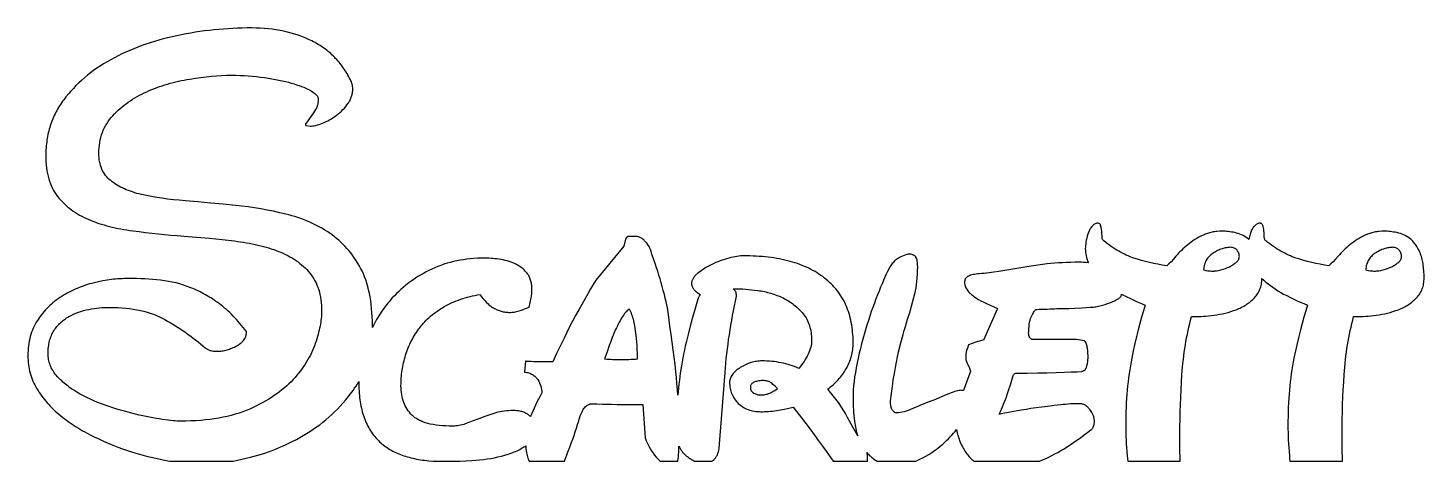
# Model space of a CAD drawing. Extents: x 0 to 321, y 2 to 101.
import ezdxf

# ---------------------------------------------------------------- set-up
doc = ezdxf.new("R2010")
doc.units = 0
doc.layers.add('CAMADA_1', color=18, linetype='CONTINUOUS')

msp = doc.modelspace()

# ---------------------------------------------------------------- linework, layer by layer
at = {"layer": 'CAMADA_1'}
for points in [[(32.51, 1.93), (47.2, 1.93), (48.15, 2.12), (49.14, 2.33), (50.15, 2.56), (51.19, 2.82), (52.02, 3.03), (52.85, 3.27), (53.67, 3.51), (54.48, 3.78), (55.3, 4.06), (56.11, 4.36), (56.92, 4.68), (57.73, 5.01), (58.53, 5.35), (59.33, 5.72), (60.12, 6.1), (60.92, 6.5), (61.71, 6.91), (62.49, 7.34), (63.28, 7.79), (64.06, 8.26), (64.83, 8.74), (65.59, 9.24), (66.33, 9.76), (67.06, 10.29), (67.78, 10.85), (68.48, 11.42), (69.17, 12.01), (69.84, 12.62), (70.5, 13.24), (71.15, 13.89), (71.78, 14.55), (72.4, 15.23), (73.01, 15.93), (73.6, 16.65), (74.17, 17.38), (74.73, 18.14), (75.1, 18.65), (75.44, 19.17), (75.77, 19.7), (76.08, 20.23), (76.07, 19.63), (76.08, 19.09), (76.09, 18.56), (76.11, 18.03), (76.15, 17.51), (76.19, 17), (76.24, 16.5), (76.3, 16.01), (76.37, 15.52), (76.45, 15.05), (76.54, 14.58), (76.64, 14.12), (76.74, 13.67), (76.86, 13.22), (76.99, 12.79), (77.12, 12.36), (77.27, 11.94), (77.42, 11.53), (77.58, 11.13), (77.76, 10.74), (77.94, 10.35), (78.13, 9.97), (78.33, 9.6), (78.54, 9.24), (78.76, 8.89), (78.99, 8.55), (79.22, 8.21), (79.47, 7.88), (79.73, 7.57), (79.99, 7.25), (80.27, 6.95), (80.55, 6.66), (80.85, 6.37), (81.11, 6.13), (81.38, 5.89), (81.66, 5.66), (81.95, 5.44), (82.25, 5.22), (82.55, 5.01), (82.86, 4.81), (83.18, 4.62), (83.51, 4.43), (83.84, 4.24), (84.18, 4.07), (84.53, 3.9), (84.89, 3.74), (85.26, 3.58), (85.63, 3.43), (86.01, 3.29), (86.4, 3.16), (86.79, 3.03), (87.2, 2.91), (87.61, 2.79), (88.03, 2.68), (88.46, 2.58), (88.89, 2.49), (89.33, 2.4), (89.78, 2.32), (90.24, 2.24), (90.71, 2.17), (91.18, 2.11), (91.66, 2.06), (92.15, 2.01), (93.15, 1.93), (99.25, 1.93), (100.63, 1.99), (102.07, 2.06), (102.96, 2.12), (103.83, 2.2), (104.7, 2.29), (105.55, 2.41), (106.39, 2.54), (107.21, 2.7), (108.03, 2.87), (108.83, 3.06), (109.61, 3.27), (110.36, 3.5), (111.08, 3.75), (111.43, 3.88), (111.77, 4.02), (112.1, 4.16), (112.42, 4.31), (112.74, 4.46), (113.05, 4.62), (113.35, 4.79), (113.64, 4.96), (113.93, 5.13), (114.2, 5.31), (114.41, 5.46), (114.44, 5.05), (114.47, 4.66), (114.52, 4.29), (114.58, 3.93), (114.65, 3.58), (114.73, 3.24), (114.82, 2.92), (114.92, 2.62), (115.06, 2.27), (115.22, 1.93), (123.35, 1.93), (124.21, 4.21), (124.56, 5.13), (124.9, 6.03), (125.23, 6.93), (125.53, 7.8), (125.82, 8.67), (126.1, 9.52), (126.35, 10.35), (126.6, 11.17), (126.71, 11.57), (126.84, 11.94), (126.96, 12.29), (127.09, 12.62), (127.23, 12.94), (127.37, 13.22), (127.51, 13.49), (127.66, 13.74), (127.81, 13.97), (127.96, 14.17), (128.12, 14.35), (128.29, 14.51), (128.45, 14.66), (128.63, 14.77), (128.8, 14.87), (128.98, 14.95), (129.02, 14.98), (129.08, 15.01), (129.16, 15.03), (129.25, 15.05), (129.48, 15.07), (129.78, 15.08), (130.76, 15.07), (132.1, 15.02), (132.98, 14.99), (134.11, 14.97), (135.47, 14.95), (137.07, 14.95), (141.32, 14.95), (141.85, 7.26), (142.12, 6.61), (142.41, 5.99), (142.71, 5.39), (143.02, 4.82), (143.35, 4.28), (143.7, 3.76), (144.06, 3.28), (144.43, 2.81), (144.65, 2.57), (144.88, 2.34), (145.11, 2.13), (145.34, 1.93), (149.38, 1.93), (149.46, 2.43), (149.52, 2.94), (149.57, 3.47), (149.61, 4.01), (149.63, 4.62), (149.64, 5.38), (149.78, 5.09), (149.93, 4.8), (150.09, 4.53), (150.27, 4.27), (150.47, 4.01), (150.68, 3.77), (150.91, 3.53), (151.15, 3.3), (151.4, 3.08), (151.66, 2.88), (151.92, 2.68), (152.18, 2.51), (152.44, 2.34), (152.7, 2.19), (152.97, 2.06), (153.23, 1.93), (157.21, 1.93), (157.34, 2.02), (157.47, 2.11), (157.71, 2.31), (157.83, 2.42), (157.93, 2.54), (158.04, 2.66), (158.13, 2.79), (158.23, 2.93), (158.31, 3.07), (158.4, 3.22), (158.47, 3.37), (158.61, 3.71), (158.73, 4.06), (158.83, 4.45), (158.91, 4.86), (160.23, 22.26), (160.32, 23.34), (160.42, 24.42), (160.53, 25.5), (160.65, 26.59), (160.78, 27.68), (160.92, 28.77), (161.07, 29.86), (161.23, 30.96), (161.4, 32.06), (161.58, 33.16), (161.77, 34.26), (161.97, 35.36), (162.18, 36.47), (162.41, 37.58), (162.64, 38.69), (162.88, 39.8), (162.87, 40.08), (162.83, 40.34), (162.77, 40.58), (162.68, 40.8), (162.63, 40.9), (162.57, 41), (162.51, 41.1), (162.43, 41.19), (162.36, 41.28), (162.27, 41.36), (162.08, 41.51), (162.35, 41.52), (162.96, 41.51), (163.59, 41.49), (164.24, 41.46), (164.91, 41.42), (165.6, 41.36), (166.31, 41.29), (167.04, 41.21), (167.79, 41.12), (168.17, 41.07), (168.55, 41.01), (168.92, 40.94), (169.3, 40.86), (169.67, 40.78), (170.03, 40.69), (170.4, 40.59), (170.76, 40.49), (171.12, 40.38), (171.47, 40.26), (171.83, 40.13), (172.18, 40), (172.53, 39.86), (172.88, 39.71), (173.22, 39.56), (173.56, 39.4), (173.9, 39.23), (174.23, 39.05), (174.55, 38.86), (174.87, 38.67), (175.18, 38.47), (175.49, 38.26), (175.79, 38.04), (176.08, 37.82), (176.37, 37.59), (176.65, 37.35), (176.92, 37.1), (177.19, 36.85), (177.45, 36.58), (177.71, 36.31), (177.96, 36.03), (178.2, 35.75), (178.44, 35.45), (178.65, 35.14), (178.86, 34.82), (179.04, 34.49), (179.22, 34.15), (179.37, 33.79), (179.52, 33.43), (179.64, 33.05), (179.76, 32.65), (179.86, 32.25), (179.94, 31.84), (180.01, 31.41), (180.06, 30.97), (180.1, 30.52), (180.12, 30.06), (180.13, 29.58), (180.11, 29.21), (180.08, 28.84), (180.01, 28.46), (179.93, 28.07), (179.81, 27.68), (179.68, 27.28), (179.52, 26.88), (179.33, 26.46), (179.12, 26.05), (178.9, 25.64), (178.66, 25.23), (178.4, 24.82), (178.13, 24.42), (177.84, 24.02), (177.53, 23.61), (177.21, 23.22), (176.72, 23.42), (176.23, 23.62), (175.74, 23.8), (175.23, 23.97), (174.73, 24.12), (174.21, 24.27), (173.69, 24.39), (173.16, 24.51), (172.63, 24.61), (172.09, 24.7), (171.54, 24.77), (170.99, 24.83), (170.43, 24.88), (169.87, 24.91), (169.3, 24.93), (168.72, 24.94), (168.42, 24.93), (168.11, 24.91), (167.81, 24.88), (167.49, 24.84), (167.18, 24.78), (166.85, 24.72), (166.53, 24.63), (166.2, 24.54), (165.87, 24.44), (165.55, 24.32), (165.23, 24.2), (164.92, 24.06), (164.62, 23.91), (164.32, 23.76), (164.03, 23.59), (163.75, 23.41), (163.47, 23.23), (163.21, 23.04), (162.97, 22.85), (162.73, 22.65), (162.52, 22.45), (162.32, 22.25), (162.13, 22.04), (161.96, 21.82), (161.8, 21.61), (161.67, 21.39), (161.55, 21.17), (161.46, 20.94), (161.39, 20.72), (161.33, 20.49), (161.3, 20.26), (161.29, 20.03), (161.3, 19.67), (161.32, 19.32), (161.36, 18.97), (161.42, 18.64), (161.49, 18.31), (161.57, 17.98), (161.67, 17.67), (161.79, 17.36), (161.92, 17.06), (162.07, 16.77), (162.23, 16.49), (162.41, 16.22), (162.61, 15.95), (162.82, 15.69), (163.04, 15.44), (163.28, 15.19), (163.54, 14.96), (163.8, 14.74), (164.07, 14.54), (164.35, 14.35), (164.64, 14.18), (164.94, 14.02), (165.25, 13.88), (165.57, 13.75), (165.9, 13.64), (166.24, 13.54), (166.58, 13.46), (166.94, 13.39), (167.3, 13.34), (167.68, 13.3), (168.06, 13.28), (168.45, 13.27), (168.89, 13.27), (169.32, 13.29), (169.77, 13.31), (170.21, 13.33), (170.66, 13.37), (171.12, 13.42), (171.57, 13.47), (172.04, 13.53), (172.5, 13.6), (172.97, 13.68), (173.93, 13.87), (174.9, 14.08), (175.88, 14.33), (177.79, 11.86), (179.79, 9.22), (180.8, 7.89), (181.75, 6.6), (182.65, 5.37), (183.51, 4.18), (185.12, 1.93), (192.96, 1.93), (192.98, 2.23), (192.99, 2.53), (192.98, 2.89), (192.95, 3.24), (192.89, 3.58), (192.82, 3.9), (193, 3.69), (193.19, 3.49), (193.38, 3.29), (193.58, 3.1), (193.79, 2.92), (194, 2.74), (194.22, 2.56), (194.44, 2.39), (194.8, 2.15), (195.17, 1.93), (204.12, 1.93), (204.55, 2.12), (204.99, 2.33), (205.69, 2.69), (206.39, 3.07), (207.07, 3.47), (207.74, 3.9), (208.39, 4.35), (209.04, 4.83), (209.67, 5.32), (210.29, 5.84), (210.73, 6.24), (211.17, 6.64), (211.58, 7.04), (211.99, 7.46), (212.38, 7.88), (212.76, 8.31), (213.12, 8.74), (213.47, 9.18), (213.53, 8.81), (213.61, 8.43), (213.7, 8.06), (213.79, 7.7), (213.9, 7.33), (214.02, 6.97), (214.15, 6.62), (214.29, 6.26), (214.45, 5.91), (214.61, 5.57), (214.79, 5.23), (214.97, 4.89), (215.17, 4.55), (215.38, 4.22), (215.6, 3.89), (215.83, 3.57), (216.01, 3.33), (216.19, 3.11), (216.38, 2.89), (216.58, 2.68), (216.78, 2.48), (217, 2.29), (217.22, 2.11), (217.44, 1.93), (232.55, 1.93), (233.45, 2.31), (234.34, 2.71), (235.2, 3.12), (236.06, 3.57), (236.73, 3.93), (237.38, 4.3), (238.01, 4.67), (238.63, 5.04), (239.22, 5.42), (239.8, 5.79), (240.36, 6.17), (240.9, 6.55), (241.91, 7.28), (242.82, 7.96), (243.63, 8.58), (244.34, 9.14), (244.44, 9.21), (244.53, 9.28), (244.62, 9.37), (244.69, 9.46), (244.76, 9.56), (244.83, 9.66), (244.89, 9.78), (244.94, 9.9), (244.99, 10.03), (245.03, 10.16), (245.06, 10.3), (245.09, 10.45), (245.13, 10.78), (245.14, 11.13), (245.14, 11.29), (245.12, 11.46), (245.1, 11.62), (245.07, 11.79), (245.04, 11.95), (244.99, 12.12), (244.94, 12.29), (244.88, 12.45), (244.8, 12.62), (244.73, 12.78), (244.54, 13.11), (244.33, 13.45), (244.08, 13.78), (243.95, 13.94), (243.81, 14.09), (243.68, 14.23), (243.54, 14.36), (243.4, 14.48), (243.27, 14.59), (243.13, 14.68), (242.99, 14.77), (242.84, 14.85), (242.7, 14.92), (242.56, 14.97), (242.41, 15.02), (242.27, 15.06), (242.12, 15.08), (241.97, 15.1), (241.82, 15.1), (241.29, 15.1), (240.75, 15.09), (240.2, 15.07), (239.64, 15.04), (239.08, 15), (238.53, 14.96), (237.98, 14.9), (237.45, 14.84), (235.9, 14.67), (234.44, 14.5), (233.06, 14.33), (231.76, 14.16), (230.55, 13.98), (229.43, 13.81), (228.39, 13.63), (227.43, 13.45), (225.81, 13.13), (224.57, 12.9), (223.72, 12.76), (223.44, 12.73), (223.26, 12.72), (223.52, 13.28), (223.77, 13.84), (224.02, 14.41), (224.25, 14.97), (224.48, 15.54), (224.7, 16.1), (224.91, 16.66), (225.11, 17.23), (225.5, 18.35), (225.84, 19.45), (226.16, 20.53), (226.44, 21.6), (226.51, 21.73), (226.59, 21.84), (226.68, 21.93), (226.77, 22), (226.88, 22.06), (226.99, 22.1), (227.11, 22.13), (227.24, 22.13), (229.69, 22.14), (232.03, 22.17), (234.24, 22.21), (236.32, 22.27), (238.21, 22.33), (239.82, 22.4), (241.16, 22.46), (242.22, 22.53), (242.34, 22.55), (242.44, 22.58), (242.55, 22.62), (242.65, 22.66), (242.74, 22.71), (242.83, 22.77), (242.91, 22.84), (242.99, 22.91), (243.06, 23), (243.12, 23.09), (243.19, 23.18), (243.24, 23.29), (243.29, 23.4), (243.34, 23.52), (243.42, 23.79), (243.53, 24.33), (243.62, 24.84), (243.66, 25.3), (243.68, 25.51), (243.68, 25.71), (243.67, 26.19), (243.65, 26.69), (243.61, 27.22), (243.55, 27.77), (243.51, 28.04), (243.46, 28.3), (243.39, 28.55), (243.32, 28.78), (243.23, 29), (243.13, 29.2), (243.01, 29.39), (242.89, 29.56), (241.03, 29.83), (231.21, 29.83), (231.06, 29.83), (230.91, 29.85), (230.77, 29.89), (230.65, 29.94), (230.54, 30.01), (230.44, 30.09), (230.36, 30.18), (230.29, 30.29), (230.17, 30.52), (230.09, 30.74), (230.06, 30.84), (230.04, 30.95), (230.03, 31.05), (230.02, 31.15), (230.03, 31.76), (230.06, 32.34), (230.11, 32.87), (230.17, 33.37), (230.25, 33.84), (230.36, 34.26), (230.48, 34.65), (230.55, 34.83), (230.62, 35), (230.9, 35.6), (231.04, 35.86), (231.16, 36.09), (231.29, 36.29), (231.4, 36.47), (231.51, 36.61), (231.61, 36.72), (231.99, 36.78), (232.44, 36.82), (232.98, 36.85), (233.6, 36.85), (234.25, 36.86), (234.86, 36.87), (235.44, 36.89), (235.99, 36.92), (236.52, 36.95), (237.05, 36.97), (237.58, 36.98), (238.11, 36.99), (238.67, 36.99), (239.27, 37), (240.63, 37.05), (242.26, 37.14), (244.21, 37.25), (244.45, 37.26), (244.7, 37.27), (244.95, 37.3), (245.22, 37.34), (245.5, 37.38), (245.79, 37.44), (246.09, 37.51), (246.4, 37.58), (247.02, 37.75), (247.61, 37.93), (248.18, 38.12), (248.72, 38.31), (249.24, 38.52), (249.72, 38.73), (250.16, 38.95), (250.58, 39.18), (250.76, 39.29), (250.93, 39.41), (251.06, 39.53), (251.17, 39.66), (251.26, 39.78), (251.32, 39.91), (251.36, 40.04), (251.37, 40.17), (251.37, 40.3), (251.98, 39.97), (252.61, 39.65), (253.26, 39.33), (253.93, 39.01), (254.63, 38.69), (255.34, 38.38), (256.08, 38.07), (256.84, 37.77), (256.42, 36.41), (256, 35.01), (255.6, 33.56), (255.2, 32.06), (254.82, 30.51), (254.44, 28.91), (254.08, 27.26), (253.73, 25.56), (253.56, 24.69), (253.4, 23.81), (253.25, 22.92), (253.12, 22.01), (252.99, 21.08), (252.88, 20.15), (252.77, 19.2), (252.68, 18.24), (252.6, 17.26), (252.53, 16.27), (252.47, 15.27), (252.42, 14.25), (252.38, 13.22), (252.36, 12.17), (252.34, 11.12), (252.33, 10.05), (252.34, 9.27), (252.35, 8.47), (252.38, 7.65), (252.42, 6.8), (252.46, 5.92), (252.52, 5.02), (252.59, 4.1), (252.67, 3.15), (252.73, 2.53), (252.81, 1.93), (264.85, 1.93), (264.81, 5.04), (264.8, 8.19), (264.81, 9.85), (264.83, 11.53), (264.87, 13.21), (264.92, 14.9), (264.98, 16.61), (265.06, 18.32), (265.16, 20.05), (265.27, 21.78), (265.33, 22.65), (265.4, 23.52), (265.48, 24.37), (265.58, 25.23), (265.68, 26.08), (265.79, 26.92), (265.91, 27.76), (266.04, 28.6), (266.19, 29.43), (266.34, 30.25), (266.5, 31.08), (266.67, 31.89), (266.85, 32.7), (267.04, 33.51), (267.24, 34.31), (267.45, 35.11), (268.25, 35.11), (268.69, 35.12), (269.17, 35.13), (269.67, 35.16), (270.21, 35.2), (270.77, 35.24), (271.36, 35.3), (272.63, 35.44), (273.29, 35.54), (273.94, 35.65), (274.59, 35.78), (275.23, 35.93), (275.86, 36.09), (276.49, 36.28), (277.12, 36.48), (277.73, 36.7), (278.04, 36.82), (278.33, 36.95), (278.63, 37.08), (278.91, 37.22), (279.19, 37.37), (279.47, 37.52), (279.74, 37.68), (280, 37.85), (280.26, 38.02), (280.51, 38.2), (280.76, 38.39), (281, 38.58), (281.24, 38.78), (281.47, 38.99), (281.69, 39.2), (281.91, 39.42), (282.11, 39.65), (282.31, 39.88), (282.48, 40.11), (282.65, 40.36), (282.8, 40.61), (282.94, 40.87), (283.07, 41.14), (283.18, 41.41), (283.28, 41.7), (283.37, 41.99), (283.45, 42.28), (283.51, 42.59), (283.56, 42.9), (283.6, 43.22), (283.62, 43.55), (283.63, 43.88), (284.07, 43.47), (284.55, 43.05), (285.05, 42.65), (285.58, 42.25), (286.13, 41.85), (286.72, 41.46), (287.33, 41.07), (287.97, 40.68), (288.64, 40.3), (289.34, 39.93), (290.07, 39.56), (290.82, 39.19), (291.61, 38.83), (292.42, 38.47), (293.26, 38.11), (294.12, 37.77), (293.7, 36.41), (293.28, 35.01), (292.88, 33.56), (292.48, 32.06), (292.1, 30.51), (291.72, 28.91), (291.36, 27.26), (291.01, 25.56), (290.84, 24.69), (290.68, 23.81), (290.53, 22.92), (290.4, 22.01), (290.27, 21.08), (290.16, 20.15), (290.06, 19.2), (289.96, 18.24), (289.88, 17.26), (289.81, 16.27), (289.75, 15.27), (289.7, 14.25), (289.66, 13.22), (289.64, 12.17), (289.62, 11.12), (289.62, 10.05), (289.62, 9.27), (289.64, 8.47), (289.66, 7.65), (289.7, 6.8), (289.74, 5.92), (289.8, 5.02), (289.87, 4.1), (289.95, 3.15), (290.01, 2.53), (290.09, 1.93), (302.13, 1.93), (302.09, 5.04), (302.08, 8.19), (302.09, 9.85), (302.11, 11.53), (302.15, 13.21), (302.2, 14.9), (302.26, 16.61), (302.34, 18.32), (302.44, 20.05), (302.55, 21.78), (302.61, 22.65), (302.68, 23.52), (302.76, 24.37), (302.86, 25.23), (302.96, 26.08), (303.07, 26.92), (303.19, 27.76), (303.33, 28.6), (303.47, 29.43), (303.62, 30.25), (303.78, 31.08), (303.95, 31.89), (304.13, 32.7), (304.32, 33.51), (304.52, 34.31), (304.73, 35.11), (305.53, 35.11), (305.98, 35.12), (306.45, 35.13), (306.95, 35.16), (307.49, 35.2), (308.05, 35.24), (308.64, 35.3), (309.91, 35.44), (310.57, 35.54), (311.22, 35.65), (311.87, 35.78), (312.51, 35.93), (313.14, 36.09), (313.77, 36.28), (314.4, 36.48), (315.01, 36.7), (315.32, 36.82), (315.62, 36.95), (315.91, 37.08), (316.19, 37.22), (316.48, 37.37), (316.75, 37.52), (317.02, 37.68), (317.28, 37.85), (317.54, 38.02), (317.8, 38.2), (318.04, 38.39), (318.28, 38.58), (318.52, 38.78), (318.75, 38.99), (318.97, 39.2), (319.19, 39.42), (319.4, 39.65), (319.59, 39.89), (319.78, 40.13), (319.95, 40.38), (320.1, 40.64), (320.24, 40.91), (320.37, 41.18), (320.48, 41.46), (320.58, 41.75), (320.67, 42.05), (320.75, 42.36), (320.81, 42.67), (320.85, 42.99), (320.89, 43.32), (320.91, 43.65), (320.91, 44), (320.9, 44.87), (320.88, 45.29), (320.86, 45.7), (320.82, 46.1), (320.78, 46.49), (320.74, 46.87), (320.68, 47.23), (320.62, 47.59), (320.55, 47.93), (320.48, 48.26), (320.39, 48.59), (320.3, 48.9), (320.2, 49.2), (320.1, 49.49), (319.99, 49.77), (319.75, 50.3), (319.49, 50.79), (319.36, 51.03), (319.22, 51.25), (319.09, 51.47), (318.94, 51.67), (318.8, 51.87), (318.64, 52.06), (318.49, 52.24), (318.33, 52.42), (318.17, 52.58), (318.01, 52.73), (317.84, 52.88), (317.67, 53.02), (317.31, 53.27), (316.96, 53.5), (316.59, 53.71), (316.22, 53.9), (315.85, 54.06), (315.46, 54.2), (315.08, 54.32), (314.68, 54.41), (314.29, 54.49), (313.9, 54.55), (313.53, 54.61), (313.16, 54.66), (312.8, 54.69), (312.44, 54.72), (312.1, 54.74), (311.76, 54.74), (311.17, 54.73), (310.59, 54.68), (310.31, 54.65), (310.03, 54.61), (309.75, 54.56), (309.48, 54.51), (309.2, 54.45), (308.94, 54.38), (308.67, 54.3), (308.41, 54.22), (308.15, 54.13), (307.89, 54.03), (307.64, 53.93), (307.39, 53.81), (306.9, 53.58), (306.42, 53.33), (305.96, 53.07), (305.51, 52.8), (305.08, 52.52), (304.66, 52.23), (304.26, 51.93), (303.87, 51.62), (303.5, 51.31), (303.13, 50.99), (302.78, 50.66), (302.43, 50.33), (302.1, 50), (301.77, 49.66), (301.46, 49.32), (301.15, 48.97), (300.57, 48.31), (300.03, 47.73), (299.51, 47.22), (299.27, 46.99), (299.03, 46.78), (298.01, 46.96), (297.02, 47.14), (296.04, 47.35), (295.09, 47.56), (294.15, 47.79), (293.24, 48.04), (292.34, 48.3), (291.47, 48.57), (291.04, 48.72), (290.61, 48.88), (290.18, 49.06), (289.75, 49.24), (289.32, 49.44), (288.89, 49.65), (288.45, 49.88), (288.02, 50.12), (287.59, 50.37), (287.16, 50.63), (286.73, 50.91), (286.3, 51.2), (285.87, 51.5), (285.44, 51.82), (285.01, 52.15), (284.58, 52.49), (284.48, 52.56), (284.4, 52.64), (284.33, 52.74), (284.28, 52.85), (284.23, 52.97), (284.2, 53.11), (284.18, 53.26), (284.18, 53.42), (284.17, 53.75), (284.16, 54.09), (284.14, 54.45), (284.11, 54.81), (284.07, 55.16), (284.01, 55.49), (283.94, 55.79), (283.85, 56.07), (283.79, 56.19), (283.72, 56.3), (283.63, 56.39), (283.53, 56.47), (283.42, 56.52), (283.29, 56.57), (283.14, 56.59), (282.98, 56.6), (282.8, 56.53), (282.63, 56.44), (282.47, 56.35), (282.31, 56.24), (282.16, 56.12), (282.01, 56), (281.87, 55.85), (281.74, 55.7), (281.62, 55.54), (281.5, 55.37), (281.39, 55.18), (281.28, 54.98), (281.18, 54.77), (281.09, 54.55), (281.01, 54.32), (280.93, 54.08), (280.75, 53.44), (280.6, 52.84), (280.38, 53.02), (280.03, 53.27), (279.68, 53.5), (279.31, 53.71), (278.94, 53.9), (278.57, 54.06), (278.18, 54.2), (277.8, 54.32), (277.4, 54.41), (277.01, 54.49), (276.62, 54.55), (276.24, 54.61), (275.88, 54.66), (275.51, 54.69), (275.16, 54.72), (274.82, 54.74), (274.48, 54.74), (273.89, 54.73), (273.31, 54.68), (273.03, 54.65), (272.75, 54.61), (272.47, 54.56), (272.19, 54.51), (271.92, 54.45), (271.65, 54.38), (271.39, 54.3), (271.13, 54.22), (270.87, 54.13), (270.61, 54.03), (270.36, 53.93), (270.11, 53.81), (269.62, 53.58), (269.14, 53.33), (268.68, 53.07), (268.23, 52.8), (267.8, 52.52), (267.38, 52.23), (266.98, 51.93), (266.59, 51.62), (266.22, 51.31), (265.85, 50.99), (265.49, 50.66), (265.15, 50.33), (264.81, 50), (264.49, 49.66), (264.18, 49.32), (263.87, 48.97), (263.29, 48.31), (262.75, 47.73), (262.23, 47.22), (261.99, 46.99), (261.75, 46.78), (260.73, 46.96), (259.74, 47.14), (258.76, 47.35), (257.8, 47.56), (256.87, 47.79), (255.96, 48.04), (255.06, 48.3), (254.19, 48.57), (253.76, 48.72), (253.33, 48.88), (252.9, 49.06), (252.47, 49.24), (252.04, 49.44), (251.6, 49.65), (251.17, 49.88), (250.74, 50.12), (250.31, 50.37), (249.88, 50.63), (249.45, 50.91), (249.02, 51.2), (248.59, 51.5), (248.16, 51.82), (247.73, 52.15), (247.29, 52.49), (247.2, 52.56), (247.12, 52.64), (247.05, 52.74), (247, 52.85), (246.95, 52.97), (246.92, 53.11), (246.9, 53.26), (246.9, 53.42), (246.89, 53.75), (246.88, 54.09), (246.86, 54.45), (246.83, 54.81), (246.79, 55.16), (246.73, 55.49), (246.66, 55.79), (246.56, 56.07), (246.51, 56.19), (246.44, 56.3), (246.35, 56.39), (246.25, 56.47), (246.13, 56.52), (246.01, 56.57), (245.86, 56.59), (245.7, 56.6), (245.52, 56.53), (245.35, 56.44), (245.19, 56.35), (245.03, 56.24), (244.88, 56.12), (244.73, 56), (244.59, 55.85), (244.46, 55.7), (244.33, 55.54), (244.22, 55.37), (244.1, 55.18), (244, 54.98), (243.9, 54.77), (243.81, 54.55), (243.73, 54.32), (243.65, 54.08), (243.51, 53.59), (243.39, 53.13), (243.28, 52.68), (243.2, 52.25), (243.13, 51.85), (243.09, 51.47), (243.06, 51.1), (243.05, 50.76), (243.06, 50.34), (243.09, 49.92), (243.15, 49.5), (243.22, 49.09), (243.32, 48.68), (243.44, 48.27), (243.58, 47.87), (243.75, 47.47), (243.19, 47.53), (242.66, 47.57), (242.16, 47.59), (241.69, 47.6), (240.68, 47.59), (239.69, 47.57), (238.72, 47.54), (237.78, 47.5), (236.86, 47.44), (235.97, 47.37), (235.11, 47.29), (234.27, 47.2), (232.64, 47), (231.1, 46.79), (229.63, 46.57), (228.23, 46.34), (223.19, 45.48), (222.04, 45.29), (220.92, 45.14), (220.37, 45.08), (219.82, 45.03), (219.28, 44.98), (218.75, 44.95), (218.33, 44.91), (217.94, 44.86), (217.58, 44.81), (217.24, 44.75), (216.93, 44.68), (216.65, 44.6), (216.39, 44.51), (216.16, 44.41), (216.06, 44.36), (215.96, 44.3), (215.87, 44.24), (215.78, 44.17), (215.71, 44.1), (215.64, 44.02), (215.57, 43.94), (215.52, 43.85), (215.46, 43.76), (215.42, 43.66), (215.38, 43.55), (215.35, 43.44), (215.33, 43.33), (215.31, 43.21), (215.3, 42.96), (215.31, 42.69), (215.35, 42.44), (215.4, 42.19), (215.48, 41.94), (215.58, 41.71), (215.71, 41.48), (215.86, 41.25), (216.03, 41.03), (216.22, 40.82), (216.42, 40.61), (216.63, 40.4), (216.86, 40.2), (217.1, 40.01), (217.35, 39.81), (217.61, 39.63), (217.89, 39.44), (218.46, 39.08), (219.06, 38.74), (219.69, 38.42), (220.34, 38.11), (222.86, 36.99), (219.68, 29.69), (219.22, 29.61), (218.76, 29.51), (218.32, 29.38), (217.89, 29.23), (217.04, 28.91), (216.23, 28.63), (215.98, 27.9), (215.76, 27.31), (215.72, 27.17), (215.68, 27.02), (215.64, 26.87), (215.61, 26.71), (215.58, 26.36), (215.56, 25.98), (215.57, 25.72), (215.59, 25.47), (215.62, 25.24), (215.66, 25.02), (215.72, 24.81), (215.79, 24.61), (215.87, 24.43), (215.96, 24.26), (216.06, 24.08), (216.15, 23.9), (216.24, 23.7), (216.33, 23.49), (216.41, 23.27), (216.48, 23.04), (216.63, 22.53), (215.84, 20.31), (215.04, 18.11), (214.94, 18.14), (214.83, 18.16), (214.72, 18.17), (214.6, 18.18), (214.32, 18.16), (214.03, 18.13), (213.71, 18.07), (213.37, 17.99), (213.02, 17.89), (212.64, 17.77), (212.24, 17.62), (211.82, 17.45), (210.16, 16.73), (208.63, 16.05), (207.16, 15.53), (206.47, 15.27), (205.8, 15.01), (205.16, 14.75), (204.54, 14.5), (203.95, 14.25), (203.39, 14), (202.86, 13.76), (202.34, 13.56), (201.85, 13.39), (201.39, 13.25), (200.94, 13.14), (200.52, 13.07), (200.12, 13.02), (199.93, 13.01), (199.75, 13), (199.58, 13.01), (199.43, 13.04), (199.29, 13.1), (199.15, 13.17), (199.02, 13.26), (198.9, 13.38), (198.79, 13.51), (198.69, 13.67), (198.59, 13.84), (198.51, 14.01), (198.44, 14.2), (198.39, 14.4), (198.34, 14.6), (198.31, 14.81), (198.29, 15.03), (198.29, 15.26), (198.29, 15.79), (198.49, 17.47), (198.7, 19.07), (198.92, 20.6), (199.15, 22.04), (199.39, 23.4), (199.63, 24.68), (199.88, 25.88), (200.14, 27), (200.67, 29.08), (201.19, 31.02), (201.44, 31.94), (201.7, 32.83), (201.95, 33.68), (202.2, 34.49), (202.68, 36.05), (203.11, 37.54), (203.51, 38.96), (203.86, 40.32), (204.01, 41), (204.15, 41.71), (204.26, 42.44), (204.36, 43.21), (204.43, 44), (204.48, 44.83), (204.51, 45.68), (204.52, 46.56), (204.51, 46.91), (204.5, 47.24), (204.46, 47.55), (204.42, 47.83), (204.37, 48.1), (204.3, 48.34), (204.22, 48.55), (204.12, 48.75), (204.07, 48.83), (204.01, 48.92), (203.94, 48.99), (203.86, 49.07), (203.77, 49.13), (203.68, 49.19), (203.57, 49.24), (203.46, 49.29), (203.34, 49.34), (203.21, 49.37), (202.93, 49.43), (202.61, 49.46), (202.27, 49.48), (201.82, 49.31), (201.4, 49.15), (201.02, 48.99), (200.67, 48.83), (200.36, 48.67), (200.08, 48.52), (199.83, 48.37), (199.61, 48.22), (199.42, 48.06), (199.22, 47.89), (199.04, 47.7), (198.85, 47.5), (198.67, 47.29), (198.49, 47.06), (198.32, 46.82), (198.15, 46.56), (197.88, 46.04), (197.6, 45.46), (197.3, 44.84), (196.99, 44.17), (196.67, 43.45), (196.34, 42.68), (195.99, 41.86), (195.63, 40.99), (195.27, 40.08), (194.91, 39.16), (194.56, 38.21), (194.21, 37.24), (193.86, 36.25), (193.52, 35.24), (193.18, 34.21), (192.85, 33.16), (192.52, 32.1), (192.21, 31.03), (191.91, 29.95), (191.62, 28.87), (191.35, 27.78), (191.08, 26.68), (190.83, 25.58), (190.6, 24.48), (190.38, 23.38), (190.19, 22.3), (190.03, 21.25), (189.9, 20.21), (189.8, 19.21), (189.72, 18.22), (189.68, 17.26), (189.67, 16.32), (189.67, 15.69), (189.69, 15.05), (189.71, 14.4), (189.75, 13.75), (189.8, 13.09), (189.85, 12.43), (189.92, 11.76), (190, 11.08), (190.06, 10.64), (190.12, 10.21), (190.2, 9.79), (190.29, 9.37), (190.39, 8.95), (190.49, 8.55), (190.61, 8.14), (190.73, 7.75), (189.56, 9.85), (188.41, 11.94), (187.92, 12.83), (187.67, 13.26), (187.41, 13.69), (187.14, 14.12), (186.87, 14.53), (186.59, 14.95), (186.31, 15.36), (186.02, 15.76), (185.73, 16.16), (185.43, 16.55), (185.12, 16.94), (184.81, 17.32), (184.49, 17.7), (184.17, 18.07), (183.84, 18.44), (184.17, 18.69), (184.49, 18.95), (184.8, 19.21), (185.1, 19.48), (185.39, 19.76), (185.68, 20.04), (185.96, 20.32), (186.23, 20.61), (186.49, 20.91), (186.74, 21.21), (186.98, 21.52), (187.22, 21.84), (187.45, 22.16), (187.67, 22.48), (187.88, 22.81), (188.08, 23.15), (188.28, 23.49), (188.46, 23.84), (188.62, 24.19), (188.78, 24.55), (188.92, 24.91), (189.05, 25.27), (189.17, 25.64), (189.28, 26.02), (189.37, 26.4), (189.45, 26.78), (189.52, 27.17), (189.58, 27.56), (189.62, 27.96), (189.65, 28.36), (189.67, 28.77), (189.67, 29.18), (189.67, 29.78), (189.65, 30.38), (189.62, 30.96), (189.57, 31.53), (189.51, 32.1), (189.44, 32.65), (189.36, 33.2), (189.26, 33.74), (189.16, 34.27), (189.03, 34.79), (188.9, 35.3), (188.75, 35.8), (188.59, 36.29), (188.42, 36.78), (188.23, 37.25), (188.03, 37.72), (187.82, 38.18), (187.6, 38.63), (187.36, 39.07), (187.11, 39.5), (186.85, 39.92), (186.57, 40.33), (186.28, 40.74), (185.98, 41.13), (185.67, 41.52), (185.34, 41.9), (185, 42.26), (184.65, 42.62), (184.28, 42.97), (183.9, 43.32), (183.51, 43.65), (183.11, 43.97), (182.69, 44.29), (182.27, 44.59), (181.83, 44.88), (181.38, 45.17), (180.92, 45.44), (180.45, 45.71), (179.97, 45.96), (179.48, 46.21), (178.98, 46.44), (178.47, 46.66), (177.95, 46.88), (177.41, 47.08), (176.87, 47.28), (176.31, 47.46), (175.75, 47.64), (175.17, 47.8), (174.58, 47.96), (173.98, 48.1), (173.37, 48.23), (172.75, 48.36), (172.12, 48.47), (171.48, 48.58), (170.83, 48.67), (170.17, 48.76), (169.49, 48.83), (168.81, 48.9), (168.11, 48.95), (167.41, 49), (166.69, 49.03), (165.96, 49.06), (165.22, 49.07), (164.48, 49.08), (164.13, 49.07), (163.77, 49.04), (163.38, 49), (162.97, 48.94), (162.53, 48.87), (162.08, 48.78), (161.6, 48.67), (161.09, 48.55), (160.58, 48.41), (160.08, 48.26), (159.58, 48.09), (159.09, 47.92), (158.6, 47.73), (158.12, 47.53), (157.65, 47.31), (157.18, 47.09), (156.72, 46.85), (156.28, 46.61), (155.85, 46.36), (155.44, 46.11), (155.04, 45.85), (154.66, 45.58), (154.29, 45.31), (153.93, 45.03), (153.76, 44.89), (153.61, 44.75), (153.46, 44.61), (153.32, 44.46), (153.2, 44.32), (153.08, 44.18), (152.98, 44.03), (152.89, 43.89), (152.81, 43.74), (152.74, 43.6), (152.68, 43.45), (152.63, 43.3), (152.59, 43.16), (152.56, 43.01), (152.54, 42.86), (152.54, 42.71), (152.55, 42.54), (152.57, 42.37), (152.61, 42.21), (152.66, 42.04), (152.73, 41.88), (152.81, 41.71), (152.91, 41.55), (153.03, 41.39), (153.16, 41.24), (153.3, 41.08), (153.46, 40.93), (153.64, 40.77), (153.83, 40.62), (154.03, 40.47), (154.26, 40.32), (154.49, 40.18), (154.33, 39.93), (154.2, 39.66), (154.09, 39.38), (154, 39.09), (153.36, 36.94), (152.77, 34.88), (152.23, 32.91), (151.74, 31.03), (151.52, 30.11), (151.3, 29.2), (151.09, 28.29), (150.9, 27.39), (150.71, 26.49), (150.54, 25.59), (150.37, 24.7), (150.22, 23.81), (150.08, 22.99), (149.96, 22.16), (149.84, 21.32), (149.74, 20.48), (149.64, 19.63), (149.55, 18.78), (149.47, 17.92), (149.4, 17.06), (149.3, 18.4), (149.19, 19.75), (149.07, 21.1), (148.94, 22.44), (148.76, 24.08), (148.56, 25.76), (148.33, 27.47), (148.08, 29.21), (147.82, 31.02), (147.55, 32.94), (147.28, 34.96), (147.02, 37.1), (146.87, 37.79), (146.7, 38.54), (146.51, 39.35), (146.29, 40.21), (146.05, 41.11), (145.81, 42.01), (145.56, 42.9), (145.3, 43.8), (145.03, 44.67), (144.77, 45.52), (144.5, 46.33), (144.23, 47.11), (143.44, 49.43), (143.36, 49.8), (143.25, 50.15), (143.12, 50.51), (142.96, 50.86), (142.77, 51.2), (142.56, 51.55), (142.31, 51.88), (142.05, 52.22), (141.9, 52.38), (141.76, 52.53), (141.62, 52.67), (141.47, 52.8), (141.32, 52.92), (141.17, 53.03), (141.02, 53.12), (140.87, 53.21), (140.72, 53.29), (140.56, 53.36), (140.4, 53.41), (140.24, 53.46), (140.08, 53.5), (139.92, 53.52), (139.76, 53.54), (139.59, 53.54), (138.8, 53.54), (138.54, 53.54), (138.32, 53.53), (138.11, 53.51), (137.93, 53.48), (137.85, 53.45), (137.77, 53.42), (137.7, 53.36), (137.62, 53.3), (137.55, 53.21), (137.47, 53.12), (137.41, 53.01), (137.34, 52.88), (136.94, 51.29), (130.57, 43.46), (129.96, 42.5), (129.33, 41.46), (128.67, 40.34), (127.99, 39.15), (127.29, 37.91), (126.6, 36.65), (125.9, 35.36), (125.2, 34.05), (124.52, 32.73), (123.86, 31.45), (123.23, 30.18), (122.62, 28.94), (121.52, 26.67), (120.63, 24.76), (116.25, 24.76), (115.64, 24.77), (115.12, 24.8), (114.71, 24.84), (114.54, 24.87), (114.39, 24.9), (114.13, 22.38), (114.39, 22.34), (114.64, 22.29), (114.88, 22.24), (115.11, 22.17), (115.34, 22.09), (115.55, 22.01), (115.76, 21.92), (115.95, 21.81), (116.14, 21.7), (116.31, 21.58), (116.48, 21.45), (116.64, 21.31), (116.79, 21.16), (116.93, 21), (117.06, 20.83), (117.18, 20.65), (117.4, 20.29), (117.59, 19.91), (117.74, 19.54), (117.88, 19.16), (117.98, 18.78), (118.05, 18.39), (118.09, 18), (118.11, 17.6), (117.71, 16.87), (117.33, 16.15), (116.97, 15.45), (116.64, 14.75), (116.33, 14.07), (116.05, 13.39), (115.78, 12.73), (115.54, 12.08), (115.44, 12.21), (115.32, 12.32), (115.2, 12.43), (115.06, 12.54), (114.9, 12.66), (114.72, 12.77), (114.53, 12.88), (114.34, 12.97), (114.15, 13.06), (113.94, 13.15), (113.73, 13.22), (113.51, 13.29), (113.28, 13.34), (113.04, 13.39), (112.8, 13.44), (112.55, 13.47), (112.3, 13.5), (112.03, 13.52), (111.76, 13.53), (111.48, 13.53), (110.99, 13.53), (110.49, 13.5), (110, 13.46), (109.51, 13.4), (109.02, 13.33), (108.54, 13.24), (108.05, 13.13), (107.57, 13), (106.62, 12.73), (105.68, 12.42), (104.76, 12.1), (103.86, 11.74), (102.98, 11.39), (102.13, 11.06), (101.32, 10.76), (100.54, 10.48), (100.16, 10.36), (99.79, 10.25), (99.43, 10.16), (99.07, 10.09), (98.71, 10.03), (98.37, 9.99), (98.03, 9.96), (97.69, 9.95), (96.85, 9.96), (96.03, 9.99), (95.26, 10.04), (94.52, 10.11), (93.81, 10.2), (93.13, 10.31), (92.49, 10.44), (91.89, 10.58), (91.32, 10.75), (90.78, 10.94), (90.52, 11.04), (90.28, 11.14), (90.04, 11.25), (89.81, 11.37), (89.59, 11.49), (89.37, 11.62), (89.17, 11.75), (88.97, 11.88), (88.79, 12.02), (88.61, 12.17), (88.44, 12.32), (88.27, 12.47), (87.97, 12.79), (87.68, 13.13), (87.42, 13.48), (87.17, 13.84), (86.95, 14.22), (86.74, 14.61), (86.55, 15.01), (86.38, 15.42), (86.24, 15.85), (86.11, 16.3), (86, 16.75), (85.91, 17.22), (85.84, 17.71), (85.79, 18.2), (85.76, 18.71), (85.75, 19.24), (85.76, 19.68), (85.77, 20.13), (85.79, 20.57), (85.82, 21.02), (85.86, 21.46), (85.9, 21.9), (85.96, 22.34), (86.02, 22.78), (86.09, 23.22), (86.17, 23.66), (86.26, 24.1), (86.35, 24.53), (86.45, 24.97), (86.57, 25.4), (86.69, 25.83), (86.82, 26.27), (86.95, 26.69), (87.1, 27.12), (87.25, 27.54), (87.42, 27.95), (87.59, 28.36), (87.77, 28.77), (87.96, 29.17), (88.16, 29.56), (88.37, 29.96), (88.58, 30.34), (88.81, 30.73), (89.04, 31.1), (89.28, 31.48), (89.54, 31.84), (89.8, 32.21), (90.06, 32.57), (90.34, 32.92), (90.63, 33.26), (90.93, 33.6), (91.24, 33.94), (91.56, 34.26), (91.88, 34.58), (92.22, 34.9), (92.57, 35.2), (92.93, 35.5), (93.29, 35.79), (93.67, 36.08), (94.06, 36.36), (94.45, 36.63), (94.86, 36.9), (95.28, 37.15), (95.7, 37.41), (96.14, 37.65), (96.58, 37.89), (97.04, 38.11), (97.51, 38.33), (97.99, 38.53), (98.47, 38.73), (98.97, 38.92), (99.48, 39.1), (100, 39.27), (100.53, 39.43), (101.07, 39.58), (101.62, 39.72), (102.18, 39.85), (102.75, 39.97), (103.33, 40.09), (103.92, 40.19), (104.28, 39.69), (104.64, 39.23), (105.01, 38.79), (105.39, 38.39), (105.78, 38.02), (105.98, 37.85), (106.18, 37.69), (106.38, 37.53), (106.59, 37.38), (106.8, 37.24), (107.01, 37.11), (107.22, 36.98), (107.44, 36.87), (107.65, 36.76), (107.87, 36.66), (108.09, 36.57), (108.32, 36.48), (108.54, 36.41), (108.77, 36.34), (109, 36.28), (109.24, 36.22), (109.47, 36.18), (109.71, 36.14), (109.95, 36.12), (110.2, 36.1), (110.44, 36.08), (110.69, 36.08), (110.95, 36.09), (111.22, 36.1), (111.49, 36.13), (111.77, 36.16), (112.04, 36.21), (112.32, 36.27), (112.6, 36.33), (112.88, 36.41), (113.44, 36.59), (114.02, 36.79), (114.6, 37.02), (115.2, 37.27), (115.66, 39.4), (115.75, 39.86), (115.81, 40.32), (115.85, 40.79), (115.86, 41.25), (115.86, 41.53), (115.84, 41.8), (115.83, 42.07), (115.8, 42.33), (115.76, 42.58), (115.72, 42.82), (115.67, 43.06), (115.61, 43.29), (115.55, 43.52), (115.47, 43.73), (115.39, 43.95), (115.3, 44.15), (115.2, 44.35), (115.1, 44.54), (114.99, 44.72), (114.87, 44.9), (114.61, 45.24), (114.33, 45.56), (114.04, 45.86), (113.72, 46.14), (113.39, 46.41), (113.04, 46.65), (112.67, 46.88), (112.28, 47.09), (111.88, 47.28), (111.46, 47.46), (111.04, 47.62), (110.61, 47.77), (110.16, 47.9), (109.71, 48.02), (109.24, 48.13), (108.76, 48.22), (108.29, 48.29), (107.81, 48.36), (107.33, 48.42), (106.86, 48.46), (106.39, 48.5), (105.92, 48.53), (105.45, 48.54), (104.99, 48.55), (104.15, 48.54), (103.32, 48.51), (102.5, 48.46), (101.69, 48.39), (100.89, 48.3), (100.11, 48.19), (99.33, 48.06), (98.57, 47.92), (97.82, 47.75), (97.07, 47.56), (96.34, 47.36), (95.62, 47.13), (94.91, 46.88), (94.21, 46.62), (93.53, 46.33), (92.85, 46.03), (92.18, 45.71), (91.53, 45.37), (90.89, 45.03), (90.27, 44.67), (89.65, 44.3), (89.05, 43.91), (88.47, 43.52), (87.89, 43.11), (87.33, 42.69), (86.78, 42.26), (86.25, 41.81), (85.73, 41.35), (85.22, 40.88), (84.72, 40.4), (84.24, 39.9), (83.76, 39.4), (83.42, 39.01), (83.09, 38.62), (82.76, 38.22), (82.44, 37.82), (82.12, 37.41), (81.82, 37), (81.52, 36.59), (81.23, 36.17), (80.94, 35.75), (80.67, 35.32), (80.4, 34.88), (80.14, 34.44), (79.89, 34), (79.64, 33.55), (79.4, 33.1), (79.17, 32.65), (79.18, 33.12), (79.17, 34.12), (79.14, 35.1), (79.08, 36.05), (79.01, 36.98), (78.91, 37.88), (78.8, 38.76), (78.66, 39.62), (78.5, 40.45), (78.32, 41.26), (78.12, 42.04), (77.89, 42.81), (77.65, 43.54), (77.38, 44.26), (77.1, 44.95), (76.79, 45.61), (76.46, 46.25), (76.11, 46.88), (75.75, 47.48), (75.38, 48.07), (75, 48.64), (74.6, 49.2), (74.19, 49.74), (73.76, 50.27), (73.33, 50.78), (72.88, 51.27), (72.41, 51.75), (71.94, 52.21), (71.45, 52.66), (70.95, 53.09), (70.43, 53.5), (69.9, 53.9), (69.36, 54.28), (68.81, 54.64), (68.25, 55), (67.68, 55.34), (67.09, 55.67), (66.5, 55.99), (65.89, 56.29), (65.28, 56.58), (64.66, 56.86), (64.02, 57.13), (63.37, 57.39), (62.72, 57.63), (62.05, 57.86), (61.38, 58.08), (60.69, 58.28), (59.99, 58.47), (59.28, 58.65), (57.86, 58.99), (56.42, 59.3), (54.99, 59.59), (53.55, 59.85), (52.1, 60.08), (50.65, 60.3), (49.2, 60.48), (47.75, 60.64), (44.84, 60.93), (41.94, 61.21), (39.07, 61.46), (36.21, 61.7), (34.8, 61.83), (33.44, 61.97), (32.12, 62.13), (30.84, 62.3), (29.6, 62.49), (28.4, 62.7), (27.24, 62.92), (26.13, 63.16), (25.59, 63.29), (25.06, 63.43), (24.54, 63.58), (24.04, 63.74), (23.55, 63.9), (23.08, 64.08), (22.62, 64.26), (22.17, 64.46), (21.73, 64.66), (21.3, 64.87), (20.89, 65.1), (20.49, 65.33), (20.11, 65.57), (19.74, 65.82), (19.38, 66.08), (19.03, 66.35), (18.7, 66.63), (18.39, 66.92), (18.11, 67.23), (17.84, 67.56), (17.6, 67.9), (17.38, 68.26), (17.17, 68.63), (16.99, 69.02), (16.83, 69.42), (16.7, 69.83), (16.58, 70.26), (16.48, 70.71), (16.41, 71.17), (16.36, 71.65), (16.32, 72.14), (16.31, 72.65), (16.33, 73.29), (16.36, 73.91), (16.42, 74.52), (16.51, 75.12), (16.62, 75.71), (16.76, 76.28), (16.92, 76.84), (17.11, 77.39), (17.32, 77.92), (17.56, 78.44), (17.82, 78.94), (18.1, 79.43), (18.41, 79.91), (18.75, 80.38), (19.11, 80.83), (19.5, 81.27), (19.9, 81.69), (20.31, 82.11), (20.74, 82.51), (21.18, 82.9), (21.63, 83.29), (22.09, 83.66), (22.56, 84.02), (23.04, 84.37), (23.54, 84.71), (24.04, 85.03), (24.56, 85.35), (25.09, 85.66), (25.63, 85.95), (26.18, 86.23), (26.75, 86.51), (27.32, 86.77), (27.9, 87.02), (28.49, 87.27), (29.08, 87.5), (29.68, 87.72), (30.28, 87.94), (30.89, 88.14), (31.5, 88.34), (32.11, 88.53), (32.73, 88.71), (33.36, 88.87), (33.99, 89.03), (34.62, 89.18), (35.26, 89.32), (35.9, 89.45), (36.55, 89.58), (37.2, 89.69), (38.5, 89.89), (39.76, 90.07), (40.99, 90.21), (42.19, 90.33), (43.36, 90.43), (44.5, 90.5), (45.61, 90.54), (46.68, 90.55), (47.7, 90.54), (48.71, 90.52), (49.69, 90.48), (50.66, 90.42), (51.62, 90.34), (52.55, 90.25), (53.47, 90.14), (54.38, 90.02), (55.26, 89.88), (56.1, 89.74), (56.92, 89.59), (57.71, 89.44), (58.46, 89.28), (59.19, 89.11), (59.88, 88.94), (60.54, 88.76), (61.17, 88.58), (61.77, 88.39), (62.34, 88.19), (62.88, 88), (63.39, 87.8), (63.86, 87.59), (64.31, 87.38), (64.72, 87.17), (65.1, 86.96), (65.43, 86.75), (65.73, 86.55), (65.98, 86.36), (66.19, 86.17), (66.36, 85.99), (66.49, 85.81), (66.54, 85.73), (66.58, 85.64), (66.64, 85.49), (66.68, 85.31), (66.7, 85.1), (66.71, 84.85), (66.71, 84.67), (66.69, 84.48), (66.67, 84.3), (66.64, 84.12), (66.61, 83.94), (66.56, 83.75), (66.51, 83.57), (66.45, 83.39), (66.38, 83.21), (66.3, 83.02), (66.11, 82.66), (65.9, 82.29), (65.65, 81.93), (63.93, 79.54), (63.87, 79.48), (63.83, 79.41), (63.8, 79.34), (63.79, 79.28), (63.8, 79.22), (63.81, 79.16), (63.83, 79.12), (63.86, 79.08), (63.9, 79.05), (63.94, 79.03), (64, 79.02), (64.06, 79.01), (64.85, 78.88), (65.16, 78.89), (65.48, 78.92), (65.81, 78.97), (66.16, 79.05), (66.53, 79.14), (66.91, 79.25), (67.3, 79.39), (67.71, 79.54), (68.12, 79.72), (68.53, 79.91), (68.94, 80.11), (69.35, 80.34), (69.75, 80.58), (70.16, 80.84), (70.56, 81.11), (70.95, 81.4), (71.34, 81.7), (71.72, 82.02), (72.07, 82.34), (72.41, 82.68), (72.74, 83.02), (73.04, 83.38), (73.33, 83.74), (73.61, 84.12), (73.74, 84.31), (73.86, 84.5), (73.97, 84.7), (74.07, 84.89), (74.17, 85.09), (74.25, 85.29), (74.33, 85.49), (74.4, 85.69), (74.47, 85.9), (74.52, 86.1), (74.56, 86.31), (74.6, 86.52), (74.63, 86.73), (74.65, 86.94), (74.66, 87.15), (74.67, 87.37), (74.66, 87.66), (74.64, 87.95), (74.59, 88.23), (74.54, 88.49), (74.46, 88.76), (74.37, 89.01), (74.26, 89.25), (74.14, 89.49), (73.95, 89.86), (73.76, 90.22), (73.56, 90.58), (73.36, 90.93), (73.15, 91.28), (72.94, 91.62), (72.72, 91.96), (72.49, 92.29), (72.26, 92.61), (72.02, 92.93), (71.77, 93.24), (71.52, 93.55), (71.26, 93.85), (71, 94.14), (70.73, 94.43), (70.46, 94.71), (70.18, 94.99), (69.89, 95.26), (69.6, 95.52), (69.3, 95.78), (68.99, 96.04), (68.68, 96.29), (68.37, 96.53), (68.05, 96.76), (67.72, 96.99), (67.38, 97.22), (67.04, 97.44), (66.7, 97.65), (66.34, 97.86), (65.99, 98.06), (65.62, 98.25), (65.25, 98.44), (64.5, 98.8), (63.73, 99.14), (62.95, 99.46), (62.15, 99.75), (61.34, 100.02), (60.51, 100.26), (59.67, 100.48), (58.82, 100.68), (57.95, 100.85), (57.07, 101.01), (56.17, 101.13), (55.26, 101.24), (54.33, 101.32), (53.39, 101.38), (52.43, 101.41), (51.46, 101.43), (50.37, 101.42), (49.27, 101.4), (48.19, 101.36), (47.1, 101.31), (46.01, 101.25), (44.93, 101.17), (43.85, 101.08), (42.77, 100.98), (41.7, 100.86), (40.62, 100.73), (39.55, 100.58), (38.48, 100.42), (37.41, 100.24), (36.34, 100.05), (35.28, 99.85), (34.22, 99.64), (33.16, 99.4), (32.12, 99.16), (31.1, 98.9), (30.09, 98.62), (29.09, 98.33), (28.1, 98.02), (27.13, 97.7), (26.18, 97.36), (25.23, 97.01), (24.31, 96.65), (23.39, 96.26), (22.49, 95.87), (21.61, 95.46), (20.73, 95.03), (19.88, 94.59), (19.03, 94.13), (18.2, 93.66), (17.4, 93.17), (16.61, 92.68), (15.84, 92.16), (15.1, 91.64), (14.37, 91.09), (13.67, 90.54), (12.98, 89.97), (12.32, 89.39), (11.67, 88.79), (11.04, 88.18), (10.44, 87.55), (9.86, 86.91), (9.29, 86.26), (8.75, 85.59), (8.22, 84.91), (7.97, 84.57), (7.72, 84.22), (7.49, 83.87), (7.26, 83.51), (7.04, 83.15), (6.83, 82.79), (6.62, 82.42), (6.42, 82.05), (6.24, 81.68), (6.05, 81.3), (5.88, 80.92), (5.72, 80.53), (5.56, 80.15), (5.41, 79.76), (5.27, 79.36), (5.14, 78.96), (5.01, 78.56), (4.9, 78.16), (4.79, 77.75), (4.69, 77.33), (4.6, 76.92), (4.51, 76.5), (4.44, 76.08), (4.37, 75.65), (4.31, 75.22), (4.26, 74.79), (4.21, 74.35), (4.18, 73.91), (4.15, 73.47), (4.13, 73.02), (4.12, 72.57), (4.11, 72.12), (4.12, 71.38), (4.15, 70.66), (4.21, 69.97), (4.28, 69.29), (4.38, 68.63), (4.49, 67.99), (4.63, 67.38), (4.79, 66.78), (4.97, 66.2), (5.17, 65.64), (5.4, 65.1), (5.64, 64.58), (5.91, 64.08), (6.19, 63.6), (6.5, 63.14), (6.83, 62.7), (7.18, 62.27), (7.54, 61.86), (7.91, 61.46), (8.3, 61.07), (8.7, 60.7), (9.11, 60.34), (9.54, 59.99), (9.98, 59.65), (10.43, 59.32), (10.9, 59.01), (11.38, 58.71), (11.88, 58.42), (12.39, 58.15), (12.91, 57.88), (13.44, 57.63), (13.99, 57.39), (14.55, 57.17), (15.12, 56.95), (15.7, 56.74), (16.29, 56.54), (16.89, 56.34), (17.5, 56.16), (18.12, 55.99), (18.75, 55.82), (19.39, 55.66), (20.04, 55.51), (20.7, 55.37), (21.37, 55.24), (22.04, 55.12), (22.73, 55.01), (23.43, 54.9), (24.14, 54.81), (25.57, 54.63), (27.01, 54.46), (28.45, 54.3), (29.91, 54.14), (31.37, 54), (32.84, 53.86), (34.32, 53.73), (35.81, 53.61), (38.78, 53.37), (41.71, 53.1), (44.61, 52.81), (47.48, 52.49), (48.19, 52.4), (48.89, 52.3), (49.57, 52.2), (50.25, 52.09), (50.92, 51.97), (51.58, 51.84), (52.23, 51.7), (52.87, 51.56), (53.5, 51.41), (54.12, 51.24), (54.73, 51.07), (55.33, 50.9), (55.92, 50.71), (56.5, 50.51), (57.07, 50.31), (57.63, 50.1), (58.17, 49.88), (58.71, 49.64), (59.23, 49.4), (59.74, 49.14), (60.23, 48.87), (60.72, 48.59), (61.18, 48.3), (61.64, 47.99), (62.08, 47.68), (62.51, 47.35), (62.92, 47.01), (63.32, 46.66), (63.71, 46.29), (64.08, 45.91), (64.44, 45.53), (64.79, 45.13), (65.12, 44.71), (65.43, 44.28), (65.71, 43.83), (65.98, 43.36), (66.22, 42.87), (66.44, 42.36), (66.65, 41.84), (66.83, 41.3), (66.99, 40.74), (67.12, 40.16), (67.24, 39.56), (67.34, 38.95), (67.41, 38.31), (67.46, 37.66), (67.5, 36.99), (67.51, 36.31), (67.5, 35.92), (67.48, 35.52), (67.46, 35.12), (67.42, 34.7), (67.36, 34.28), (67.3, 33.84), (67.23, 33.4), (67.14, 32.94), (67.05, 32.48), (66.94, 32), (66.82, 31.52), (66.69, 31.02), (66.54, 30.52), (66.39, 30), (66.22, 29.48), (66.05, 28.95), (65.86, 28.41), (65.65, 27.87), (65.42, 27.34), (65.18, 26.81), (64.92, 26.28), (64.65, 25.76), (64.35, 25.24), (64.04, 24.72), (63.71, 24.2), (63.37, 23.69), (63.01, 23.18), (62.63, 22.67), (62.23, 22.16), (61.82, 21.66), (61.39, 21.16), (60.94, 20.66), (60.48, 20.16), (59.99, 19.68), (59.48, 19.21), (58.95, 18.74), (58.4, 18.29), (57.83, 17.84), (57.24, 17.4), (56.63, 16.98), (56, 16.56), (55.35, 16.15), (54.67, 15.75), (53.98, 15.36), (53.26, 14.98), (52.53, 14.61), (51.77, 14.25), (50.99, 13.89), (50.19, 13.56), (49.37, 13.24), (48.52, 12.95), (47.64, 12.67), (46.74, 12.42), (45.81, 12.2), (44.86, 11.99), (43.88, 11.8), (42.88, 11.64), (41.85, 11.5), (40.8, 11.38), (39.72, 11.28), (38.61, 11.21), (37.48, 11.15), (36.33, 11.12), (35.15, 11.11), (34.76, 11.11), (34.33, 11.13), (33.87, 11.16), (33.36, 11.21), (32.8, 11.26), (32.21, 11.33), (30.9, 11.51), (30.2, 11.61), (29.47, 11.73), (28.73, 11.86), (27.97, 12), (27.19, 12.16), (26.39, 12.33), (25.57, 12.51), (24.73, 12.7), (23.89, 12.91), (23.03, 13.13), (22.17, 13.36), (21.3, 13.61), (20.43, 13.87), (19.55, 14.15), (18.66, 14.45), (17.77, 14.75), (16.89, 15.08), (16.02, 15.41), (15.18, 15.76), (14.36, 16.13), (13.55, 16.51), (12.77, 16.91), (12.01, 17.31), (11.27, 17.74), (10.56, 18.18), (10.22, 18.4), (9.88, 18.63), (9.55, 18.86), (9.23, 19.1), (8.92, 19.34), (8.62, 19.58), (8.33, 19.83), (8.04, 20.08), (7.76, 20.33), (7.49, 20.59), (7.23, 20.85), (6.98, 21.11), (6.73, 21.38), (6.5, 21.65), (6.27, 21.93), (6.06, 22.21), (5.87, 22.49), (5.69, 22.78), (5.52, 23.08), (5.37, 23.38), (5.23, 23.68), (5.11, 23.99), (5, 24.3), (4.9, 24.62), (4.82, 24.94), (4.76, 25.27), (4.71, 25.6), (4.67, 25.94), (4.65, 26.28), (4.64, 26.62), (4.65, 27.02), (4.66, 27.4), (4.69, 27.78), (4.72, 28.15), (4.77, 28.5), (4.83, 28.85), (4.9, 29.19), (4.97, 29.53), (5.06, 29.85), (5.16, 30.16), (5.27, 30.47), (5.39, 30.77), (5.52, 31.05), (5.66, 31.33), (5.81, 31.6), (5.97, 31.86), (6.14, 32.12), (6.31, 32.36), (6.49, 32.6), (6.68, 32.84), (6.87, 33.06), (7.07, 33.28), (7.28, 33.5), (7.49, 33.7), (7.71, 33.9), (7.94, 34.1), (8.17, 34.28), (8.41, 34.46), (8.65, 34.63), (8.9, 34.8), (9.15, 34.96), (9.42, 35.11), (9.95, 35.4), (10.5, 35.66), (11.05, 35.91), (11.62, 36.12), (12.2, 36.32), (12.79, 36.49), (13.38, 36.64), (13.99, 36.77), (14.6, 36.88), (15.21, 36.97), (15.82, 37.05), (16.43, 37.12), (17.03, 37.17), (17.64, 37.21), (18.24, 37.23), (18.83, 37.23), (19.78, 37.22), (20.71, 37.19), (21.62, 37.14), (22.51, 37.06), (23.38, 36.96), (24.22, 36.84), (25.04, 36.7), (25.85, 36.54), (26.63, 36.35), (27.39, 36.15), (28.12, 35.92), (28.84, 35.67), (29.54, 35.4), (30.21, 35.1), (30.87, 34.79), (31.5, 34.45), (32.12, 34.1), (32.73, 33.74), (33.34, 33.37), (33.94, 33), (34.54, 32.62), (35.13, 32.23), (35.71, 31.83), (36.29, 31.43), (36.86, 31.02), (37.43, 30.61), (37.99, 30.18), (38.55, 29.75), (39.1, 29.31), (39.64, 28.86), (40.18, 28.41), (40.72, 27.95), (40.84, 27.85), (40.96, 27.76), (41.1, 27.68), (41.24, 27.6), (41.39, 27.53), (41.54, 27.47), (41.71, 27.41), (41.88, 27.35), (42.05, 27.31), (42.24, 27.27), (42.63, 27.2), (43.05, 27.17), (43.5, 27.16), (43.78, 27.16), (44.06, 27.17), (44.35, 27.2), (44.63, 27.23), (44.91, 27.28), (45.19, 27.33), (45.47, 27.4), (45.76, 27.47), (46.04, 27.55), (46.32, 27.65), (46.6, 27.75), (46.88, 27.86), (47.17, 27.99), (47.45, 28.12), (47.73, 28.26), (48.01, 28.42), (48.28, 28.58), (48.54, 28.74), (48.78, 28.91), (49, 29.09), (49.2, 29.27), (49.38, 29.46), (49.55, 29.66), (49.7, 29.86), (49.83, 30.06), (49.95, 30.28), (50.05, 30.49), (50.12, 30.72), (50.19, 30.94), (50.23, 31.18), (50.26, 31.42), (50.27, 31.66), (49.88, 32.16), (49.5, 32.63), (49.12, 33.1), (48.73, 33.55), (48.35, 34), (47.96, 34.42), (47.57, 34.84), (47.18, 35.25), (46.79, 35.64), (46.4, 36.02), (46.01, 36.38), (45.62, 36.74), (45.22, 37.08), (44.83, 37.41), (44.43, 37.73), (44.03, 38.03), (43.63, 38.32), (43.23, 38.61), (42.83, 38.89), (42.43, 39.16), (42.02, 39.42), (41.62, 39.67), (41.21, 39.92), (40.8, 40.15), (40.39, 40.38), (39.98, 40.6), (39.56, 40.81), (39.15, 41.01), (38.73, 41.21), (38.31, 41.4), (37.89, 41.57), (37.47, 41.74), (36.62, 42.06), (35.76, 42.35), (34.9, 42.61), (34.04, 42.84), (33.16, 43.04), (32.28, 43.21), (31.4, 43.35), (30.5, 43.47), (29.6, 43.56), (28.7, 43.64), (27.78, 43.71), (26.86, 43.77), (25.92, 43.81), (24.98, 43.84), (24.03, 43.86), (23.08, 43.87), (22.6, 43.86), (22.11, 43.85), (21.63, 43.83), (21.14, 43.8), (20.65, 43.77), (20.16, 43.73), (19.67, 43.68), (19.18, 43.62), (18.19, 43.48), (17.2, 43.31), (16.19, 43.1), (15.19, 42.87), (14.68, 42.74), (14.18, 42.61), (13.69, 42.46), (13.2, 42.3), (12.72, 42.14), (12.25, 41.97), (11.77, 41.79), (11.31, 41.59), (10.84, 41.4), (10.39, 41.19), (9.94, 40.97), (9.49, 40.75), (9.05, 40.51), (8.61, 40.27), (8.18, 40.02), (7.76, 39.75), (7.34, 39.48), (6.93, 39.2), (6.53, 38.91), (6.14, 38.61), (5.76, 38.31), (5.39, 37.99), (5.03, 37.66), (4.68, 37.32), (4.33, 36.97), (4, 36.61), (3.67, 36.24), (3.36, 35.86), (3.05, 35.47), (2.75, 35.08), (2.47, 34.67), (2.19, 34.25), (1.92, 33.82), (1.68, 33.38), (1.44, 32.93), (1.23, 32.47), (1.03, 32), (0.85, 31.52), (0.69, 31.02), (0.55, 30.52), (0.42, 30.01), (0.31, 29.48), (0.21, 28.94), (0.14, 28.39), (0.08, 27.84), (0.03, 27.27), (0.01, 26.69), (0, 26.09), (0.01, 25.58), (0.03, 25.08), (0.07, 24.58), (0.13, 24.08), (0.2, 23.59), (0.29, 23.1), (0.39, 22.62), (0.51, 22.15), (0.65, 21.68), (0.8, 21.21), (0.97, 20.75), (1.16, 20.3), (1.36, 19.85), (1.57, 19.41), (1.81, 18.97), (2.06, 18.53), (2.32, 18.11), (2.59, 17.68), (2.87, 17.27), (3.17, 16.86), (3.47, 16.45), (3.78, 16.05), (4.11, 15.66), (4.44, 15.27), (4.79, 14.89), (5.14, 14.51), (5.51, 14.14), (5.89, 13.77), (6.27, 13.41), (6.67, 13.06), (7.08, 12.71), (7.49, 12.37), (7.92, 12.03), (8.35, 11.7), (8.79, 11.37), (9.24, 11.05), (9.7, 10.73), (10.16, 10.41), (10.63, 10.1), (11.11, 9.8), (11.59, 9.5), (12.08, 9.2), (12.58, 8.91), (13.09, 8.62), (13.6, 8.34), (14.12, 8.07), (15.19, 7.53), (16.27, 7.01), (17.35, 6.51), (18.45, 6.04), (19.55, 5.59), (20.65, 5.16), (21.76, 4.75), (22.88, 4.37), (24.01, 4.01), (25.1, 3.68), (26.18, 3.38), (27.25, 3.09), (28.32, 2.82), (29.38, 2.57), (30.43, 2.34), (31.48, 2.13)], [(270.24, 45.86), (270.75, 45.74), (271.23, 45.66), (271.48, 45.63), (271.75, 45.61), (272.04, 45.59), (272.36, 45.59), (272.56, 45.59), (272.78, 45.61), (273.22, 45.66), (273.7, 45.74), (274.22, 45.86), (274.74, 46), (275.25, 46.17), (275.73, 46.37), (276.21, 46.58), (276.43, 46.7), (276.65, 46.83), (276.87, 46.95), (277.07, 47.08), (277.26, 47.22), (277.45, 47.36), (277.63, 47.5), (277.8, 47.65), (277.95, 47.8), (278.09, 47.95), (278.2, 48.1), (278.3, 48.26), (278.37, 48.42), (278.42, 48.58), (278.45, 48.74), (278.46, 48.91), (278.45, 49.1), (278.43, 49.3), (278.39, 49.48), (278.33, 49.67), (278.25, 49.85), (278.16, 50.02), (278.06, 50.2), (277.93, 50.36), (277.79, 50.52), (277.64, 50.65), (277.48, 50.77), (277.3, 50.86), (277.11, 50.93), (276.91, 50.99), (276.7, 51.02), (276.47, 51.03), (276.22, 51.02), (275.97, 51.01), (275.72, 50.98), (275.47, 50.94), (275.22, 50.9), (274.97, 50.84), (274.72, 50.77), (274.47, 50.7), (274.21, 50.61), (273.96, 50.51), (273.71, 50.4), (273.45, 50.28), (273.2, 50.15), (272.94, 50.01), (272.68, 49.86), (272.43, 49.7), (272.18, 49.53), (271.94, 49.35), (271.72, 49.16), (271.52, 48.96), (271.33, 48.76), (271.16, 48.54), (271, 48.31), (270.85, 48.08), (270.72, 47.83), (270.61, 47.58), (270.51, 47.31), (270.43, 47.04), (270.36, 46.76), (270.3, 46.47), (270.26, 46.17)], [(307.52, 45.86), (308.03, 45.74), (308.51, 45.66), (308.76, 45.63), (309.03, 45.61), (309.32, 45.59), (309.64, 45.59), (309.84, 45.59), (310.06, 45.61), (310.5, 45.66), (310.98, 45.74), (311.5, 45.86), (312.02, 46), (312.53, 46.17), (313.02, 46.37), (313.49, 46.58), (313.72, 46.7), (313.94, 46.83), (314.15, 46.95), (314.35, 47.08), (314.54, 47.22), (314.73, 47.36), (314.91, 47.5), (315.08, 47.65), (315.23, 47.8), (315.37, 47.95), (315.48, 48.1), (315.58, 48.26), (315.65, 48.42), (315.7, 48.58), (315.73, 48.74), (315.74, 48.91), (315.73, 49.1), (315.71, 49.3), (315.67, 49.48), (315.61, 49.67), (315.54, 49.85), (315.44, 50.02), (315.34, 50.2), (315.21, 50.36), (315.07, 50.52), (314.92, 50.65), (314.76, 50.77), (314.58, 50.86), (314.39, 50.93), (314.19, 50.99), (313.98, 51.02), (313.75, 51.03), (313.5, 51.02), (313.25, 51.01), (313, 50.98), (312.75, 50.94), (312.5, 50.9), (312.25, 50.84), (312, 50.77), (311.75, 50.7), (311.49, 50.61), (311.24, 50.51), (310.99, 50.4), (310.73, 50.28), (310.48, 50.15), (310.22, 50.01), (309.96, 49.86), (309.71, 49.7), (309.46, 49.53), (309.22, 49.35), (309, 49.16), (308.8, 48.96), (308.61, 48.76), (308.44, 48.54), (308.28, 48.31), (308.13, 48.08), (308, 47.83), (307.89, 47.58), (307.79, 47.31), (307.71, 47.04), (307.64, 46.76), (307.58, 46.47), (307.54, 46.17)], [(132.56, 25.43), (133.03, 25.37), (133.49, 25.33), (133.96, 25.3), (134.42, 25.29), (138.13, 25.29), (138.66, 25.3), (139.16, 25.33), (139.65, 25.37), (140.12, 25.43), (140.11, 26.49), (140.06, 27.81), (140.02, 28.56), (139.96, 29.32), (139.88, 30.11), (139.79, 30.93), (139.68, 31.75), (139.56, 32.56), (139.42, 33.34), (139.26, 34.11), (139.17, 34.49), (139.07, 34.86), (138.97, 35.21), (138.85, 35.56), (138.72, 35.89), (138.58, 36.22), (138.43, 36.53), (138.27, 36.83), (138.1, 36.75), (137.92, 36.63), (137.74, 36.48), (137.55, 36.3), (137.36, 36.09), (137.16, 35.84), (136.95, 35.56), (136.74, 35.24), (136.53, 34.9), (136.31, 34.55), (136.1, 34.18), (135.9, 33.8), (135.69, 33.4), (135.49, 32.99), (135.28, 32.57), (135.08, 32.12), (134.69, 31.23), (134.32, 30.32), (133.96, 29.4), (133.62, 28.48), (133.03, 26.79)], [(168.32, 17.11), (168.55, 17.12), (168.78, 17.13), (169.01, 17.15), (169.23, 17.18), (169.46, 17.22), (169.68, 17.26), (169.9, 17.32), (170.11, 17.38), (170.34, 17.46), (170.57, 17.55), (170.82, 17.67), (171.09, 17.81), (171.37, 17.97), (171.67, 18.15), (171.98, 18.35), (172.3, 18.57), (171.74, 19.12), (171.49, 19.35), (171.26, 19.55), (171.04, 19.73), (170.85, 19.88), (170.67, 20), (170.51, 20.1), (170.35, 20.18), (170.17, 20.24), (169.96, 20.3), (169.73, 20.35), (169.48, 20.38), (169.2, 20.41), (168.91, 20.43), (168.59, 20.43), (168.28, 20.39), (168, 20.35), (167.73, 20.3), (167.48, 20.24), (167.26, 20.17), (167.05, 20.1), (166.86, 20.02), (166.7, 19.93), (166.55, 19.84), (166.42, 19.74), (166.31, 19.63), (166.22, 19.51), (166.16, 19.39), (166.11, 19.26), (166.08, 19.12), (166.07, 18.97), (166.08, 18.72), (166.12, 18.48), (166.18, 18.27), (166.22, 18.17), (166.27, 18.08), (166.32, 17.99), (166.38, 17.9), (166.44, 17.83), (166.51, 17.75), (166.59, 17.69), (166.68, 17.62), (166.77, 17.56), (166.86, 17.51), (167.06, 17.42), (167.25, 17.34), (167.44, 17.27), (167.63, 17.21), (167.81, 17.17), (167.98, 17.14), (168.15, 17.12)]]:
    msp.add_lwpolyline(points, close=True, dxfattribs=at)

doc.saveas('drawing.dxf')
